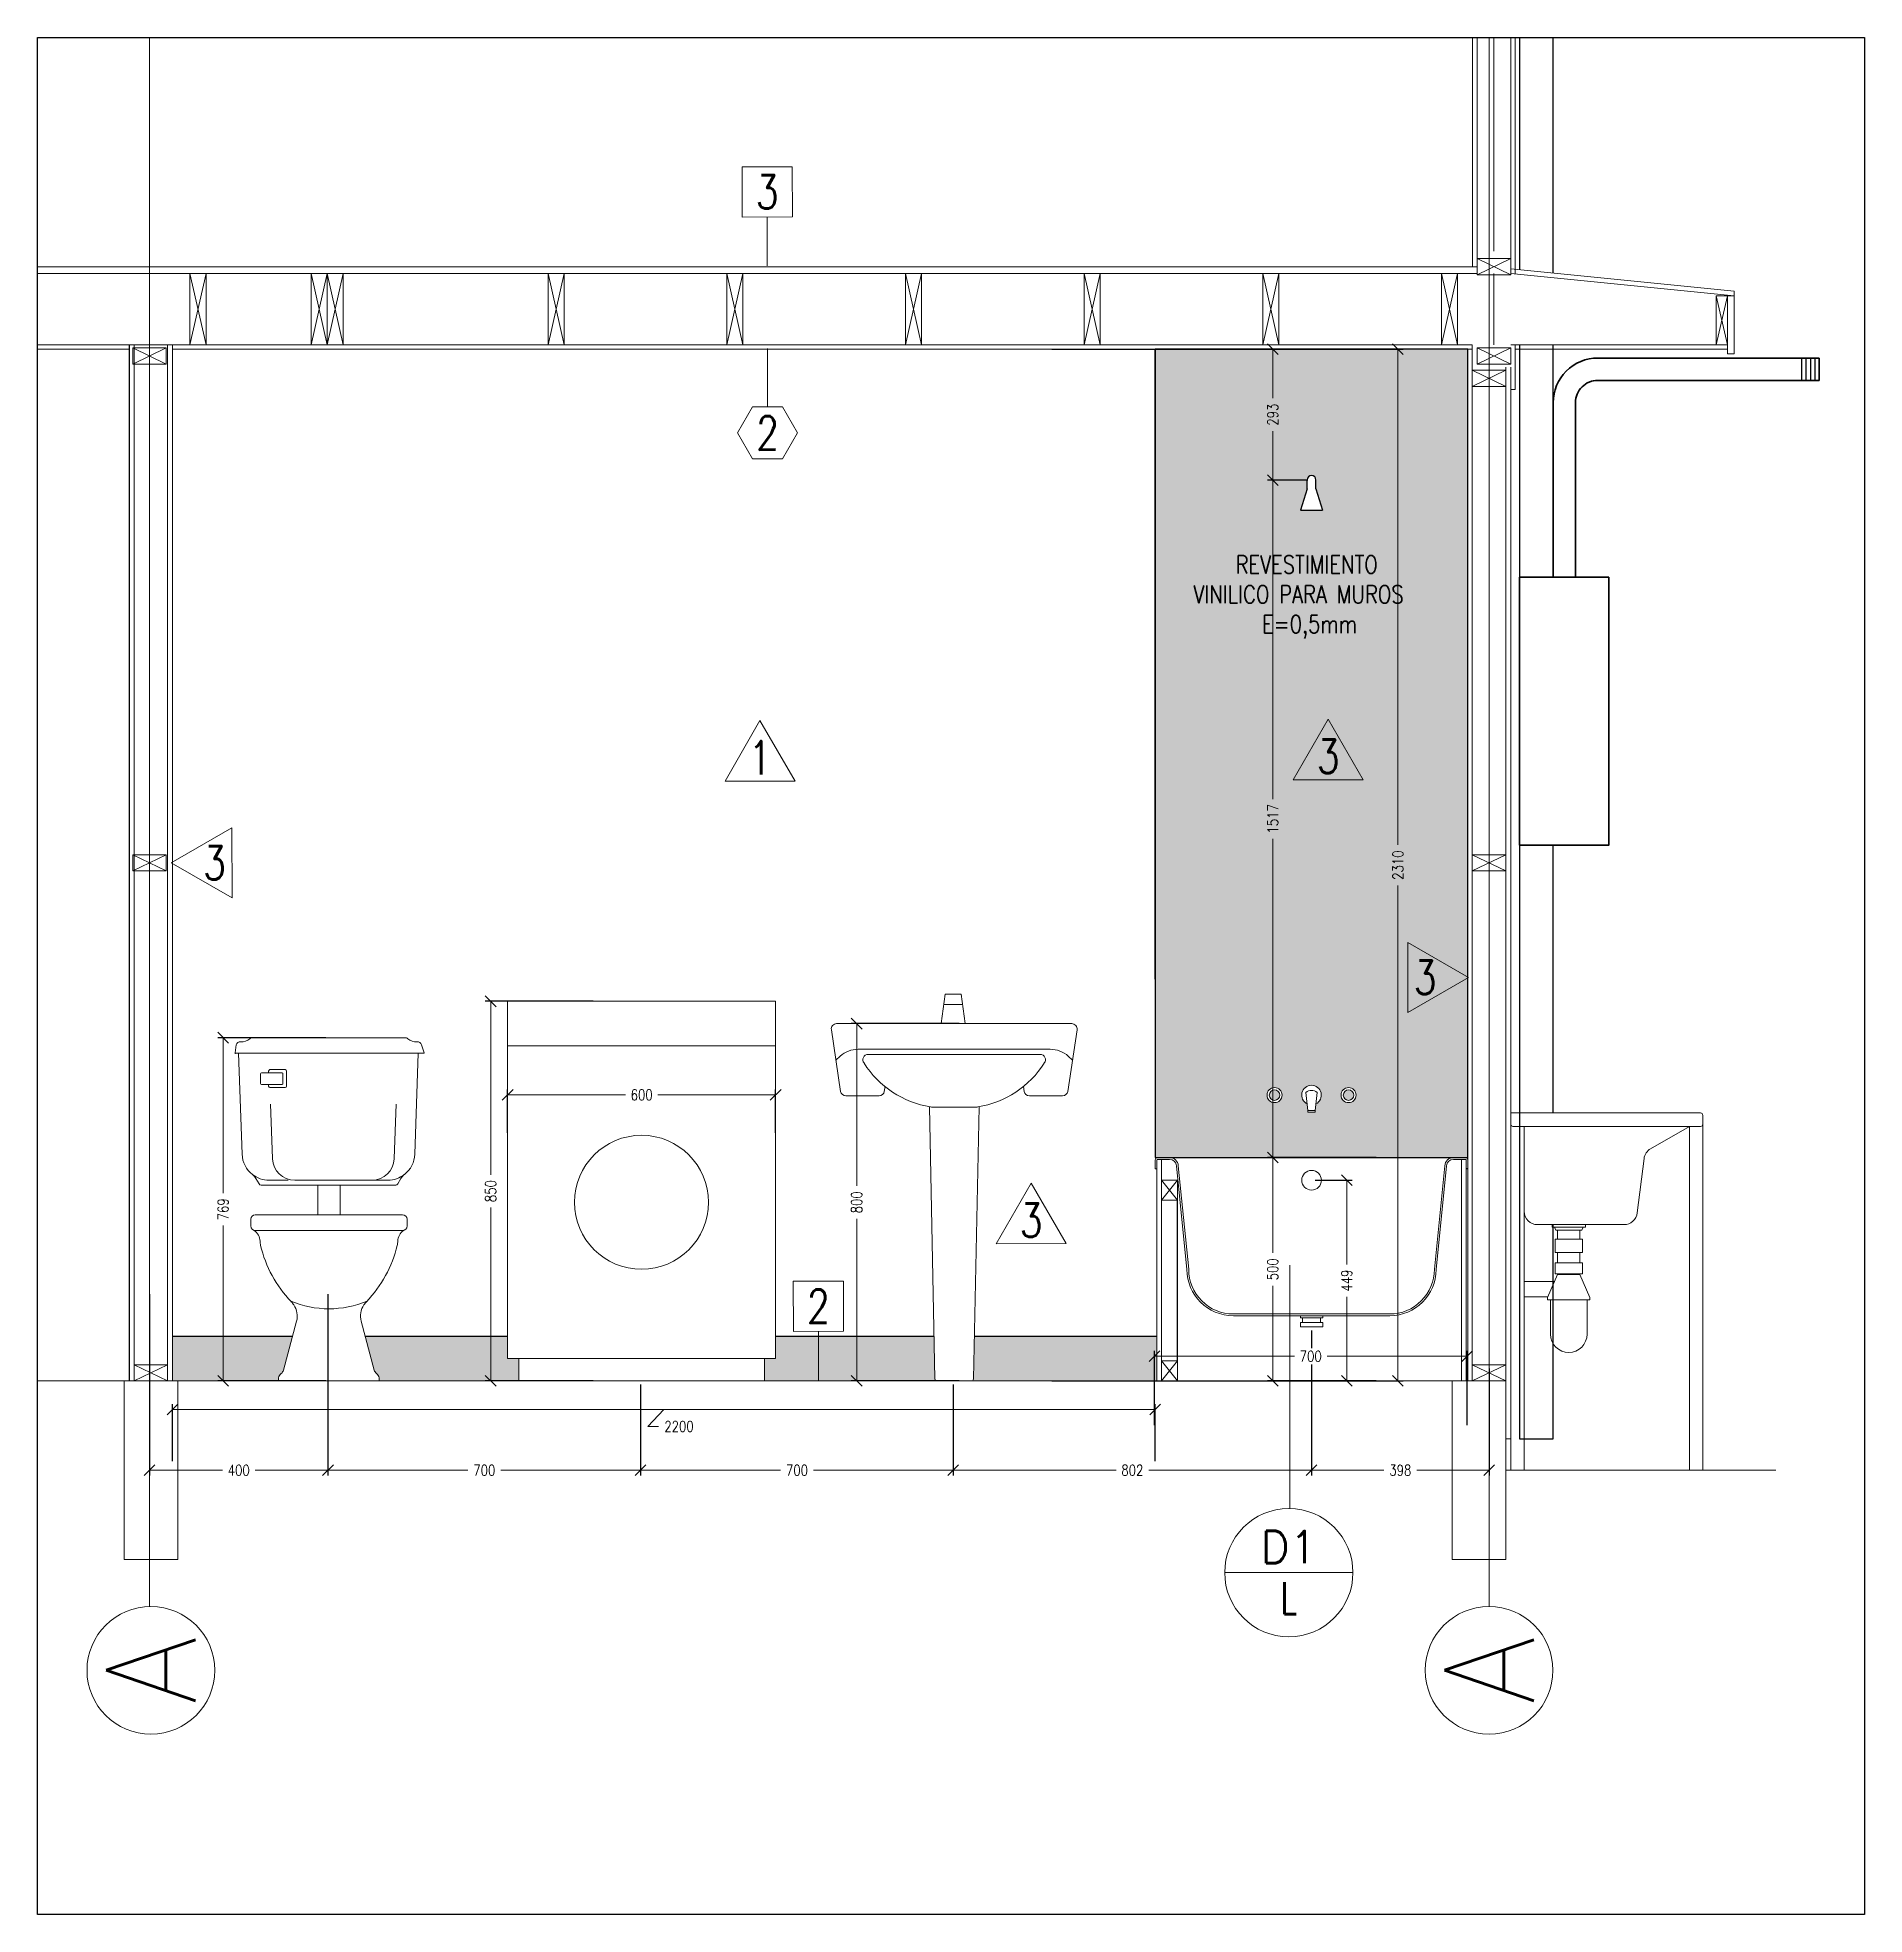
# Model space of a CAD drawing. Header units: metres. Extents: x -2 to 690, y -116 to 73.
# Drawn here: x 629.019 to 633.11, y 24.355 to 28.558 of the extents above; entities that cross this region are included whole.
import ezdxf
from ezdxf.enums import TextEntityAlignment as Align

# ---------------------------------------------------------------- set-up
doc = ezdxf.new("R2010")
doc.units = ezdxf.units.M
doc.header["$LTSCALE"] = 5
doc.header["$MEASUREMENT"] = 0
doc.layers.get('0').update_dxf_attribs({"color": 30})
doc.layers.get('DEFPOINTS').update_dxf_attribs({"color": 210})
for name, color, linetype, lineweight in [('A-ANNO-DIMS', 3, 'Continuous', 18), ('A-ANNO-SYMB', 3, 'Continuous', 18), ('A-ANNO-TEXT', 3, 'Continuous', 18), ('A-DETL-MBND', 3, 'Continuous', 18), ('A-ELEV-IDEN', 3, 'Continuous', 18), ('A-ELEV-MBE1', 7, 'Continuous', 35), ('A-ELEV-MBE2', 4, 'Continuous', 25), ('A-ELEV-PATT', 8, 'Continuous', 18), ('A-FURN', 8, 'Continuous', 18), ('A-WALL-PATT', 8, 'Continuous', 18), ('A-WALL-STUD', 3, 'Continuous', 18)]:
    doc.layers.add(name, color=color, linetype=linetype, lineweight=lineweight)
doc.styles.add('E-ROMANS', font='romans.shx', dxfattribs={"width": 0.8})
doc.dimstyles.new('E-0020_TICK_12', dxfattribs={"dimscale": 0.001, "dimtxt": 24, "dimasz": 24, "dimexe": 12, "dimexo": 8, "dimgap": 12, "dimtad": 0, "dimdec": 0, "dimlfac": 1000, "dimzin": 0, "dimdsep": 46, "dimtxsty": 'E-ROMANS', "dimblk": 'OBLIQUE', "dimcen": 12, "dimclrd": 256, "dimclre": 256, "dimclrt": 256, "dimadec": 0, "dimazin": 0, "dimtfac": 1, "dimtdec": 0, "dimtmove": 1, "dimatfit": 3, "dimldrblk": 'OPEN90', "dimfxl": 1, "dimtfill": 1, "dimtolj": 1, "dimtzin": 0, "dimlwd": -1, "dimarcsym": 0})

msp = doc.modelspace()

# ---------------------------------------------------------------- texts
at = {"layer": 'A-ANNO-SYMB', "style": 'E-ROMANS'}
msp.add_attdef('D1', text='0', height=0.0717, dxfattribs=at).set_placement((631.8208, 25.1204), align=Align.BOTTOM_CENTER)
at = {"layer": 'A-ANNO-SYMB', "style": 'E-ROMANS', "width": 0.7}
msp.add_attdef('L', text='AD', height=0.07174, dxfattribs=at).set_placement((631.8208, 25.0992), align=Align.TOP_CENTER)
at = {"layer": 'A-ANNO-TEXT', "char_height": 0.075, "attachment_point": 5, "style": 'E-ROMANS'}
for s, insert, rotation in [('\\pi-0.45,l0.45,t0.45;3', (630.6529, 28.2121), 0.0878), ('\\pi-0.45,l0.45,t0.45;2', (630.6538, 27.6724), 0.0878), ('\\pi-0.45,l0.45,t0.45;1', (630.6369, 26.9451), 0.0878), ('\\pi-0.45,l0.45,t0.45;3', (629.4157, 26.7097), 0.0887), ('\\pi-0.45,l0.45,t0.45;3', (632.1259, 26.4532), 0.0878), ('\\pi-0.45,l0.45,t0.45;2', (630.7676, 25.7169), 0.0878)]:
    msp.add_mtext(s, dxfattribs=dict(at, insert=insert, rotation=rotation))
at = {"layer": 'A-ANNO-TEXT', "style": 'E-ROMANS'}
for p in [(629.2731, 24.9016), (632.2691, 24.9016)]:
    msp.add_attdef('A', text='0.00', height=0.2, rotation=90, dxfattribs=at).set_placement(p, align=Align.MIDDLE_CENTER)

# ---------------------------------------------------------------- blocks, each defined once
blk = doc.blocks.new('_Oblique')
at = {"color": 0, "linetype": 'ByBlock', "lineweight": -2}
blk.add_line((-0.5, -0.5), (0.5, 0.5), dxfattribs=at)
blk = doc.blocks.new('*D133')
at = {"layer": 'A-ANNO-DIMS', "lineweight": -2, "transparency": 16777216}
for p, q in [((632.0161, 26.0496), (631.7727, 26.0496)), ((632.0161, 25.5496), (631.7727, 25.5496))]:
    blk.add_line(p, q, dxfattribs=at)
at = {"layer": 'A-ANNO-DIMS', "transparency": 16777216}
for p, q in [((631.7847, 26.0496), (631.7847, 25.8363)), ((631.7847, 25.5496), (631.7847, 25.7629))]:
    blk.add_line(p, q, dxfattribs=at)
at = {"layer": 'DEFPOINTS', "color": 0, "transparency": 16777216}
for p in [(632.0241, 26.0496), (631.7847, 25.5496), (632.0241, 25.5496)]:
    blk.add_point(p, dxfattribs=at)
at = {"layer": 'A-ANNO-DIMS', "transparency": 16777216, "xscale": 0.024, "yscale": 0.024, "zscale": 0.024}
for p, rotation in [((631.7847, 26.0496), 90), ((631.7847, 25.5496), 270)]:
    blk.add_blockref('_Oblique', p, dxfattribs=dict(at, rotation=rotation))
at = {"layer": 'A-ANNO-DIMS', "transparency": 16777216, "insert": (631.7847, 25.7996), "char_height": 0.024, "attachment_point": 5, "rotation": 90, "style": 'E-ROMANS', "bg_fill": 3, "box_fill_scale": 1.25, "bg_fill_color": 256, "bg_fill_true_color": 13158600, "bg_fill_transparency": 0}
blk.add_mtext('\\A1;500', dxfattribs=at)
blk = doc.blocks.new('_Open90')
at = {"color": 0, "linetype": 'ByBlock', "lineweight": -2}
for p, q in [((0, 0), (-1, 0)), ((-0.5, 0.5), (0, 0)), ((0, 0), (-0.5, -0.5))]:
    blk.add_line(p, q, dxfattribs=at)
blk = doc.blocks.new('*D134')
at = {"layer": 'A-ANNO-DIMS', "lineweight": -2, "transparency": 16777216}
for p, q in [((631.978, 27.8596), (631.7727, 27.8596)), ((631.8636, 27.5668), (631.7727, 27.5668))]:
    blk.add_line(p, q, dxfattribs=at)
at = {"layer": 'A-ANNO-DIMS', "transparency": 16777216}
for p, q in [((631.7847, 27.8596), (631.7847, 27.7499)), ((631.7847, 27.5668), (631.7847, 27.6765))]:
    blk.add_line(p, q, dxfattribs=at)
at = {"layer": 'DEFPOINTS', "color": 0, "transparency": 16777216}
for p in [(631.986, 27.8596), (631.7847, 27.5668), (631.8716, 27.5668)]:
    blk.add_point(p, dxfattribs=at)
at = {"layer": 'A-ANNO-DIMS', "transparency": 16777216, "xscale": 0.024, "yscale": 0.024, "zscale": 0.024}
for p, rotation in [((631.7847, 27.8596), 90), ((631.7847, 27.5668), 270)]:
    blk.add_blockref('_Oblique', p, dxfattribs=dict(at, rotation=rotation))
at = {"layer": 'A-ANNO-DIMS', "transparency": 16777216, "insert": (631.7847, 27.7132), "char_height": 0.024, "attachment_point": 5, "rotation": 90, "style": 'E-ROMANS', "bg_fill": 3, "box_fill_scale": 1.25, "bg_fill_color": 256, "bg_fill_true_color": 13158600, "bg_fill_transparency": 0}
blk.add_mtext('\\A1;293', dxfattribs=at)
blk = doc.blocks.new('*D135')
at = {"layer": 'A-ANNO-DIMS', "lineweight": -2, "transparency": 16777216}
for p, q in [((631.8636, 27.5668), (631.7727, 27.5668)), ((631.9736, 26.0496), (631.7727, 26.0496))]:
    blk.add_line(p, q, dxfattribs=at)
at = {"layer": 'A-ANNO-DIMS', "transparency": 16777216}
for p, q in [((631.7847, 27.5668), (631.7847, 26.8526)), ((631.7847, 26.0496), (631.7847, 26.7637))]:
    blk.add_line(p, q, dxfattribs=at)
at = {"layer": 'DEFPOINTS', "color": 0, "transparency": 16777216}
for p in [(631.8716, 27.5668), (631.7847, 26.0496), (631.9816, 26.0496)]:
    blk.add_point(p, dxfattribs=at)
at = {"layer": 'A-ANNO-DIMS', "transparency": 16777216, "xscale": 0.024, "yscale": 0.024, "zscale": 0.024}
for p, rotation in [((631.7847, 27.5668), 90), ((631.7847, 26.0496), 270)]:
    blk.add_blockref('_Oblique', p, dxfattribs=dict(at, rotation=rotation))
at = {"layer": 'A-ANNO-DIMS', "transparency": 16777216, "insert": (631.7847, 26.8082), "char_height": 0.024, "attachment_point": 5, "rotation": 90, "style": 'E-ROMANS', "bg_fill": 3, "box_fill_scale": 1.25, "bg_fill_color": 256, "bg_fill_true_color": 13158600, "bg_fill_transparency": 0}
blk.add_mtext('\\A1;1517', dxfattribs=at)
blk = doc.blocks.new('*D136')
at = {"layer": 'A-ANNO-DIMS', "lineweight": -2, "transparency": 16777216}
for p, q in [((631.8796, 25.999), (631.9625, 25.999)), ((631.883, 25.5496), (631.9625, 25.5496))]:
    blk.add_line(p, q, dxfattribs=at)
at = {"layer": 'A-ANNO-DIMS', "transparency": 16777216}
for p, q in [((631.9505, 25.999), (631.9505, 25.8105)), ((631.9505, 25.5496), (631.9505, 25.7381))]:
    blk.add_line(p, q, dxfattribs=at)
at = {"layer": 'DEFPOINTS', "color": 0, "transparency": 16777216}
for p in [(631.8716, 25.999), (631.875, 25.5496), (631.9505, 25.5496)]:
    blk.add_point(p, dxfattribs=at)
at = {"layer": 'A-ANNO-DIMS', "transparency": 16777216, "xscale": 0.024, "yscale": 0.024, "zscale": 0.024}
for p, rotation in [((631.9505, 25.999), 90), ((631.9505, 25.5496), 270)]:
    blk.add_blockref('_Oblique', p, dxfattribs=dict(at, rotation=rotation))
at = {"layer": 'A-ANNO-DIMS', "transparency": 16777216, "insert": (631.9505, 25.7743), "char_height": 0.024, "attachment_point": 5, "rotation": 90, "style": 'E-ROMANS', "bg_fill": 3, "box_fill_scale": 1.25, "bg_fill_color": 256, "bg_fill_true_color": 13158600, "bg_fill_transparency": 0}
blk.add_mtext('\\A1;449', dxfattribs=at)
blk = doc.blocks.new('*D137')
at = {"layer": 'A-ANNO-DIMS', "lineweight": -2, "transparency": 16777216}
for p, q in [((629.2701, 25.7439), (629.2701, 25.3376)), ((629.6696, 25.5416), (629.6696, 25.3376))]:
    blk.add_line(p, q, dxfattribs=at)
at = {"layer": 'A-ANNO-DIMS', "transparency": 16777216}
for p, q in [((629.2701, 25.3496), (629.4332, 25.3496)), ((629.6696, 25.3496), (629.5065, 25.3496))]:
    blk.add_line(p, q, dxfattribs=at)
at = {"layer": 'DEFPOINTS', "color": 0, "transparency": 16777216}
for p in [(629.2701, 25.7519), (629.6696, 25.5496), (629.2701, 25.3496)]:
    blk.add_point(p, dxfattribs=at)
at = {"layer": 'A-ANNO-DIMS', "transparency": 16777216, "xscale": 0.024, "yscale": 0.024, "zscale": 0.024, "rotation": 180}
blk.add_blockref('_Oblique', (629.2701, 25.3496), dxfattribs=at)
at = {"layer": 'A-ANNO-DIMS', "transparency": 16777216, "xscale": 0.024, "yscale": 0.024, "zscale": 0.024}
blk.add_blockref('_Oblique', (629.6696, 25.3496), dxfattribs=at)
at = {"layer": 'A-ANNO-DIMS', "transparency": 16777216, "insert": (629.4699, 25.3496), "char_height": 0.024, "attachment_point": 5, "style": 'E-ROMANS', "bg_fill": 3, "box_fill_scale": 1.25, "bg_fill_color": 256, "bg_fill_true_color": 13158600, "bg_fill_transparency": 0}
blk.add_mtext('\\A1;400', dxfattribs=at)
blk = doc.blocks.new('*D138')
at = {"layer": 'A-ANNO-DIMS', "lineweight": -2, "transparency": 16777216}
for p, q in [((629.6696, 25.7439), (629.6696, 25.3376)), ((630.3696, 25.5416), (630.3696, 25.3376))]:
    blk.add_line(p, q, dxfattribs=at)
at = {"layer": 'A-ANNO-DIMS', "transparency": 16777216}
for p, q in [((629.6696, 25.3496), (629.9829, 25.3496)), ((630.3696, 25.3496), (630.0563, 25.3496))]:
    blk.add_line(p, q, dxfattribs=at)
at = {"layer": 'DEFPOINTS', "color": 0, "transparency": 16777216}
for p in [(629.6696, 25.7519), (630.3696, 25.5496), (629.6696, 25.3496)]:
    blk.add_point(p, dxfattribs=at)
at = {"layer": 'A-ANNO-DIMS', "transparency": 16777216, "xscale": 0.024, "yscale": 0.024, "zscale": 0.024, "rotation": 180}
blk.add_blockref('_Oblique', (629.6696, 25.3496), dxfattribs=at)
at = {"layer": 'A-ANNO-DIMS', "transparency": 16777216, "xscale": 0.024, "yscale": 0.024, "zscale": 0.024}
blk.add_blockref('_Oblique', (630.3696, 25.3496), dxfattribs=at)
at = {"layer": 'A-ANNO-DIMS', "transparency": 16777216, "insert": (630.0196, 25.3496), "char_height": 0.024, "attachment_point": 5, "style": 'E-ROMANS', "bg_fill": 3, "box_fill_scale": 1.25, "bg_fill_color": 256, "bg_fill_true_color": 13158600, "bg_fill_transparency": 0}
blk.add_mtext('\\A1;700', dxfattribs=at)
blk = doc.blocks.new('*D139')
at = {"layer": 'A-ANNO-DIMS', "lineweight": -2, "transparency": 16777216}
for p, q in [((630.3696, 25.5416), (630.3696, 25.3376)), ((631.0696, 25.5416), (631.0696, 25.3376))]:
    blk.add_line(p, q, dxfattribs=at)
at = {"layer": 'A-ANNO-DIMS', "transparency": 16777216}
for p, q in [((630.3696, 25.3496), (630.6829, 25.3496)), ((631.0696, 25.3496), (630.7563, 25.3496))]:
    blk.add_line(p, q, dxfattribs=at)
at = {"layer": 'DEFPOINTS', "color": 0, "transparency": 16777216}
for p in [(630.3696, 25.5496), (631.0696, 25.5496), (630.3696, 25.3496)]:
    blk.add_point(p, dxfattribs=at)
at = {"layer": 'A-ANNO-DIMS', "transparency": 16777216, "xscale": 0.024, "yscale": 0.024, "zscale": 0.024, "rotation": 180}
blk.add_blockref('_Oblique', (630.3696, 25.3496), dxfattribs=at)
at = {"layer": 'A-ANNO-DIMS', "transparency": 16777216, "xscale": 0.024, "yscale": 0.024, "zscale": 0.024}
blk.add_blockref('_Oblique', (631.0696, 25.3496), dxfattribs=at)
at = {"layer": 'A-ANNO-DIMS', "transparency": 16777216, "insert": (630.7196, 25.3496), "char_height": 0.024, "attachment_point": 5, "style": 'E-ROMANS', "bg_fill": 3, "box_fill_scale": 1.25, "bg_fill_color": 256, "bg_fill_true_color": 13158600, "bg_fill_transparency": 0}
blk.add_mtext('\\A1;700', dxfattribs=at)
blk = doc.blocks.new('*D140')
at = {"layer": 'A-ANNO-DIMS', "lineweight": -2, "transparency": 16777216}
for p, q in [((631.8716, 25.6626), (631.8716, 25.3376)), ((631.0696, 25.5416), (631.0696, 25.3376))]:
    blk.add_line(p, q, dxfattribs=at)
at = {"layer": 'A-ANNO-DIMS', "transparency": 16777216}
for p, q in [((631.0696, 25.3496), (631.4339, 25.3496)), ((631.8716, 25.3496), (631.5073, 25.3496))]:
    blk.add_line(p, q, dxfattribs=at)
at = {"layer": 'DEFPOINTS', "color": 0, "transparency": 16777216}
for p in [(631.8716, 25.6706), (631.0696, 25.5496), (631.0696, 25.3496)]:
    blk.add_point(p, dxfattribs=at)
at = {"layer": 'A-ANNO-DIMS', "transparency": 16777216, "xscale": 0.024, "yscale": 0.024, "zscale": 0.024, "rotation": 180}
blk.add_blockref('_Oblique', (631.0696, 25.3496), dxfattribs=at)
at = {"layer": 'A-ANNO-DIMS', "transparency": 16777216, "xscale": 0.024, "yscale": 0.024, "zscale": 0.024}
blk.add_blockref('_Oblique', (631.8716, 25.3496), dxfattribs=at)
at = {"layer": 'A-ANNO-DIMS', "transparency": 16777216, "insert": (631.4706, 25.3496), "char_height": 0.024, "attachment_point": 5, "style": 'E-ROMANS', "bg_fill": 3, "box_fill_scale": 1.25, "bg_fill_color": 256, "bg_fill_true_color": 13158600, "bg_fill_transparency": 0}
blk.add_mtext('\\A1;802', dxfattribs=at)
blk = doc.blocks.new('*D141')
at = {"layer": 'A-ANNO-DIMS', "lineweight": -2, "transparency": 16777216}
for p, q in [((631.8716, 25.6626), (631.8716, 25.3376)), ((632.2691, 25.5776), (632.2691, 25.3376))]:
    blk.add_line(p, q, dxfattribs=at)
at = {"layer": 'A-ANNO-DIMS', "transparency": 16777216}
for p, q in [((631.8716, 25.3496), (632.0337, 25.3496)), ((632.2691, 25.3496), (632.1071, 25.3496))]:
    blk.add_line(p, q, dxfattribs=at)
at = {"layer": 'DEFPOINTS', "color": 0, "transparency": 16777216}
for p in [(631.8716, 25.6706), (632.2691, 25.5856), (631.8716, 25.3496)]:
    blk.add_point(p, dxfattribs=at)
at = {"layer": 'A-ANNO-DIMS', "transparency": 16777216, "xscale": 0.024, "yscale": 0.024, "zscale": 0.024, "rotation": 180}
blk.add_blockref('_Oblique', (631.8716, 25.3496), dxfattribs=at)
at = {"layer": 'A-ANNO-DIMS', "transparency": 16777216, "xscale": 0.024, "yscale": 0.024, "zscale": 0.024}
blk.add_blockref('_Oblique', (632.2691, 25.3496), dxfattribs=at)
at = {"layer": 'A-ANNO-DIMS', "transparency": 16777216, "insert": (632.0704, 25.3496), "char_height": 0.024, "attachment_point": 5, "style": 'E-ROMANS', "bg_fill": 3, "box_fill_scale": 1.25, "bg_fill_color": 256, "bg_fill_true_color": 13158600, "bg_fill_transparency": 0}
blk.add_mtext('\\A1;398', dxfattribs=at)
blk = doc.blocks.new('*D142')
at = {"layer": 'A-ANNO-DIMS', "lineweight": -2, "transparency": 16777216}
for p, q in [((629.6646, 26.3182), (629.4229, 26.3182)), ((629.6646, 25.5496), (629.4229, 25.5496))]:
    blk.add_line(p, q, dxfattribs=at)
at = {"layer": 'A-ANNO-DIMS', "transparency": 16777216}
for p, q in [((629.4349, 26.3182), (629.4349, 25.9701)), ((629.4349, 25.5496), (629.4349, 25.8977))]:
    blk.add_line(p, q, dxfattribs=at)
at = {"layer": 'DEFPOINTS', "color": 0, "transparency": 16777216}
for p in [(629.6726, 26.3182), (629.4349, 25.5496), (629.6726, 25.5496)]:
    blk.add_point(p, dxfattribs=at)
at = {"layer": 'A-ANNO-DIMS', "transparency": 16777216, "xscale": 0.024, "yscale": 0.024, "zscale": 0.024}
for p, rotation in [((629.4349, 26.3182), 90), ((629.4349, 25.5496), 270)]:
    blk.add_blockref('_Oblique', p, dxfattribs=dict(at, rotation=rotation))
at = {"layer": 'A-ANNO-DIMS', "transparency": 16777216, "insert": (629.4349, 25.9339), "char_height": 0.024, "attachment_point": 5, "rotation": 90, "style": 'E-ROMANS', "bg_fill": 3, "box_fill_scale": 1.25, "bg_fill_color": 256, "bg_fill_true_color": 13158600, "bg_fill_transparency": 0}
blk.add_mtext('\\A1;769', dxfattribs=at)
blk = doc.blocks.new('*D143')
at = {"layer": 'A-ANNO-DIMS', "lineweight": -2, "transparency": 16777216}
for p, q in [((630.2636, 26.3996), (630.0219, 26.3996)), ((630.2636, 25.5496), (630.0219, 25.5496))]:
    blk.add_line(p, q, dxfattribs=at)
at = {"layer": 'A-ANNO-DIMS', "transparency": 16777216}
for p, q in [((630.0339, 26.3996), (630.0339, 26.0113)), ((630.0339, 25.5496), (630.0339, 25.9379))]:
    blk.add_line(p, q, dxfattribs=at)
at = {"layer": 'DEFPOINTS', "color": 0, "transparency": 16777216}
for p in [(630.2716, 26.3996), (630.0339, 25.5496), (630.2716, 25.5496)]:
    blk.add_point(p, dxfattribs=at)
at = {"layer": 'A-ANNO-DIMS', "transparency": 16777216, "xscale": 0.024, "yscale": 0.024, "zscale": 0.024}
for p, rotation in [((630.0339, 26.3996), 90), ((630.0339, 25.5496), 270)]:
    blk.add_blockref('_Oblique', p, dxfattribs=dict(at, rotation=rotation))
at = {"layer": 'A-ANNO-DIMS', "transparency": 16777216, "insert": (630.0339, 25.9746), "char_height": 0.024, "attachment_point": 5, "rotation": 90, "style": 'E-ROMANS', "bg_fill": 3, "box_fill_scale": 1.25, "bg_fill_color": 256, "bg_fill_true_color": 13158600, "bg_fill_transparency": 0}
blk.add_mtext('\\A1;850', dxfattribs=at)
blk = doc.blocks.new('*D144')
at = {"layer": 'A-ANNO-DIMS', "lineweight": -2, "transparency": 16777216}
for p, q in [((631.0831, 26.3496), (630.8413, 26.3496)), ((631.0831, 25.5496), (630.8413, 25.5496))]:
    blk.add_line(p, q, dxfattribs=at)
at = {"layer": 'A-ANNO-DIMS', "transparency": 16777216}
for p, q in [((630.8533, 26.3496), (630.8533, 25.9863)), ((630.8533, 25.5496), (630.8533, 25.9129))]:
    blk.add_line(p, q, dxfattribs=at)
at = {"layer": 'DEFPOINTS', "color": 0, "transparency": 16777216}
for p in [(631.0911, 26.3496), (630.8533, 25.5496), (631.0911, 25.5496)]:
    blk.add_point(p, dxfattribs=at)
at = {"layer": 'A-ANNO-DIMS', "transparency": 16777216, "xscale": 0.024, "yscale": 0.024, "zscale": 0.024}
for p, rotation in [((630.8533, 26.3496), 90), ((630.8533, 25.5496), 270)]:
    blk.add_blockref('_Oblique', p, dxfattribs=dict(at, rotation=rotation))
at = {"layer": 'A-ANNO-DIMS', "transparency": 16777216, "insert": (630.8533, 25.9496), "char_height": 0.024, "attachment_point": 5, "rotation": 90, "style": 'E-ROMANS', "bg_fill": 3, "box_fill_scale": 1.25, "bg_fill_color": 256, "bg_fill_true_color": 13158600, "bg_fill_transparency": 0}
blk.add_mtext('\\A1;800', dxfattribs=at)
blk = doc.blocks.new('*D145')
at = {"layer": 'A-ANNO-DIMS', "lineweight": -2, "transparency": 16777216}
for p, q in [((631.5199, 25.4504), (631.5199, 25.6168)), ((632.2199, 25.4504), (632.2199, 25.6168))]:
    blk.add_line(p, q, dxfattribs=at)
at = {"layer": 'A-ANNO-DIMS', "transparency": 16777216}
for p, q in [((631.5199, 25.6048), (631.8333, 25.6048)), ((632.2199, 25.6048), (631.9066, 25.6048))]:
    blk.add_line(p, q, dxfattribs=at)
at = {"layer": 'DEFPOINTS', "color": 0, "transparency": 16777216}
for p in [(631.5199, 25.6048), (631.5199, 25.4424), (632.2199, 25.4424)]:
    blk.add_point(p, dxfattribs=at)
at = {"layer": 'A-ANNO-DIMS', "transparency": 16777216, "xscale": 0.024, "yscale": 0.024, "zscale": 0.024, "rotation": 180}
blk.add_blockref('_Oblique', (631.5199, 25.6048), dxfattribs=at)
at = {"layer": 'A-ANNO-DIMS', "transparency": 16777216, "xscale": 0.024, "yscale": 0.024, "zscale": 0.024}
blk.add_blockref('_Oblique', (632.2199, 25.6048), dxfattribs=at)
at = {"layer": 'A-ANNO-DIMS', "transparency": 16777216, "insert": (631.8699, 25.6048), "char_height": 0.024, "attachment_point": 5, "style": 'E-ROMANS', "bg_fill": 3, "box_fill_scale": 1.25, "bg_fill_color": 256, "bg_fill_true_color": 13158600, "bg_fill_transparency": 0}
blk.add_mtext('\\A1;700', dxfattribs=at)
blk = doc.blocks.new('*D146')
at = {"layer": 'A-ANNO-DIMS', "lineweight": -2, "transparency": 16777216}
for p, q in [((630.0719, 26.1048), (630.0719, 26.2022)), ((630.6719, 26.1048), (630.6719, 26.2022))]:
    blk.add_line(p, q, dxfattribs=at)
at = {"layer": 'A-ANNO-DIMS', "transparency": 16777216}
for p, q in [((630.0719, 26.1902), (630.3356, 26.1902)), ((630.6719, 26.1902), (630.4081, 26.1902))]:
    blk.add_line(p, q, dxfattribs=at)
at = {"layer": 'DEFPOINTS', "color": 0, "transparency": 16777216}
for p in [(630.6719, 26.1902), (630.0719, 26.0968), (630.6719, 26.0968)]:
    blk.add_point(p, dxfattribs=at)
at = {"layer": 'A-ANNO-DIMS', "transparency": 16777216, "xscale": 0.024, "yscale": 0.024, "zscale": 0.024, "rotation": 180}
blk.add_blockref('_Oblique', (630.0719, 26.1902), dxfattribs=at)
at = {"layer": 'A-ANNO-DIMS', "transparency": 16777216, "xscale": 0.024, "yscale": 0.024, "zscale": 0.024}
blk.add_blockref('_Oblique', (630.6719, 26.1902), dxfattribs=at)
at = {"layer": 'A-ANNO-DIMS', "transparency": 16777216, "insert": (630.3719, 26.1902), "char_height": 0.024, "attachment_point": 5, "style": 'E-ROMANS', "bg_fill": 3, "box_fill_scale": 1.25, "bg_fill_color": 256, "bg_fill_true_color": 13158600, "bg_fill_transparency": 0}
blk.add_mtext('\\A1;600', dxfattribs=at)
blk = doc.blocks.new('*D147')
at = {"layer": 'A-ANNO-DIMS', "lineweight": -2, "transparency": 16777216}
for p, q in [((629.3216, 25.3701), (629.3216, 25.4977)), ((631.5216, 25.3701), (631.5216, 25.4977))]:
    blk.add_line(p, q, dxfattribs=at)
at = {"layer": 'A-ANNO-DIMS', "transparency": 16777216}
for p, q in [((629.3216, 25.4857), (631.5216, 25.4857)), ((630.4216, 25.4857), (630.3856, 25.4478)), ((630.3856, 25.4478), (630.4096, 25.4478))]:
    blk.add_line(p, q, dxfattribs=at)
at = {"layer": 'DEFPOINTS', "color": 0, "transparency": 16777216}
for p in [(631.5216, 25.4857), (629.3216, 25.3621), (631.5216, 25.3621)]:
    blk.add_point(p, dxfattribs=at)
at = {"layer": 'A-ANNO-DIMS', "transparency": 16777216, "xscale": 0.024, "yscale": 0.024, "zscale": 0.024, "rotation": 180}
blk.add_blockref('_Oblique', (629.3216, 25.4857), dxfattribs=at)
at = {"layer": 'A-ANNO-DIMS', "transparency": 16777216, "xscale": 0.024, "yscale": 0.024, "zscale": 0.024}
blk.add_blockref('_Oblique', (631.5216, 25.4857), dxfattribs=at)
at = {"layer": 'A-ANNO-DIMS', "transparency": 16777216, "insert": (630.4554, 25.4478), "char_height": 0.024, "attachment_point": 5, "style": 'E-ROMANS', "bg_fill": 3, "box_fill_scale": 1.25, "bg_fill_color": 256, "bg_fill_true_color": 13158600, "bg_fill_transparency": 0}
blk.add_mtext('\\A1;2200', dxfattribs=at)
blk = doc.blocks.new('*D148')
at = {"layer": 'A-ANNO-DIMS', "lineweight": -2, "transparency": 16777216}
for p, q in [((631.29, 27.8596), (632.0769, 27.8596)), ((631.29, 25.5496), (632.0769, 25.5496))]:
    blk.add_line(p, q, dxfattribs=at)
at = {"layer": 'A-ANNO-DIMS', "transparency": 16777216}
for p, q in [((632.0649, 27.8596), (632.0649, 26.7504)), ((632.0649, 25.5496), (632.0649, 26.6587))]:
    blk.add_line(p, q, dxfattribs=at)
at = {"layer": 'DEFPOINTS', "color": 0, "transparency": 16777216}
for p in [(631.282, 27.8596), (631.282, 25.5496), (632.0649, 25.5496)]:
    blk.add_point(p, dxfattribs=at)
at = {"layer": 'A-ANNO-DIMS', "transparency": 16777216, "xscale": 0.024, "yscale": 0.024, "zscale": 0.024}
for p, rotation in [((632.0649, 27.8596), 90), ((632.0649, 25.5496), 270)]:
    blk.add_blockref('_Oblique', p, dxfattribs=dict(at, rotation=rotation))
at = {"layer": 'A-ANNO-DIMS', "transparency": 16777216, "insert": (632.0649, 26.7046), "char_height": 0.024, "attachment_point": 5, "rotation": 90, "style": 'E-ROMANS', "bg_fill": 3, "box_fill_scale": 1.25, "bg_fill_color": 256, "bg_fill_true_color": 13158600, "bg_fill_transparency": 0}
blk.add_mtext('\\A1;2310', dxfattribs=at)

# ---------------------------------------------------------------- linework, layer by layer
msp.add_lwpolyline([(629.0194, 24.3549), (629.0194, 28.5577), (633.1095, 28.5577), (633.1095, 24.3549)], close=True)
msp.add_lwpolyline([(632.2216, 26.0246), (632.2176, 26.0246)])
at = {"layer": 'A-ANNO-SYMB'}
msp.add_line((632.2691, 25.0446), (632.2691, 28.5577), dxfattribs=at)
for points in [[(631.0875, 26.4158), (631.0517, 26.4158)], [(631.0907, 26.3925), (631.0486, 26.3925)], [(629.0194, 25.5496), (632.3066, 25.5496), (632.3066, 25.5496), (632.3066, 25.3496), (632.9112, 25.3496)]]:
    msp.add_lwpolyline(points, dxfattribs=at)
at = {"layer": 'A-ANNO-SYMB', "linetype": 'Continuous'}
msp.add_lwpolyline([(631.6772, 25.1204), (631.9644, 25.1204)], dxfattribs=at)
msp.add_circle((631.8208, 25.1204), 0.1436, dxfattribs=at)
at = {"layer": 'A-ANNO-SYMB'}
for centre in [(629.2731, 24.9016), (632.2691, 24.9016)]:
    msp.add_circle(centre, 0.143, dxfattribs=at)
at = {"layer": 'A-ANNO-TEXT'}
for p, q in [((630.653, 28.1558), (630.6532, 28.0466)), ((630.6537, 27.7307), (630.6535, 27.8616))]:
    msp.add_line(p, q, dxfattribs=at)
for points in [[(630.7091, 28.2684), (630.5966, 28.2682), (630.5968, 28.1557), (630.7093, 28.1559)], [(630.6202, 27.6141), (630.5865, 27.6723), (630.62, 27.7307), (630.6874, 27.7308), (630.7211, 27.6725), (630.6875, 27.6142)], [(630.6367, 27.0284), (630.7154, 26.8926), (630.5585, 26.8924)], [(629.3188, 26.7096), (629.4548, 26.6313), (629.4546, 26.7882)]]:
    msp.add_lwpolyline(points, close=True, dxfattribs=at)
at = {"layer": 'A-DETL-MBND'}
for p, q in [((632.2317, 28.0446), (632.2319, 28.5577)), ((632.2426, 28.0446), (632.2426, 28.5577)), ((632.3276, 28.0286), (632.3276, 28.5577)), ((632.8176, 27.9896), (632.3176, 28.0396)), ((632.8176, 27.9796), (632.3176, 28.0296)), ((632.8176, 27.9796), (632.8176, 27.9896)), ((629.2256, 27.8696), (629.2356, 27.8696)), ((629.3106, 25.5856), (629.3106, 27.8696)), ((632.2316, 27.8596), (632.2316, 27.8696)), ((632.3176, 27.8696), (632.7776, 27.8696)), ((632.3276, 27.7696), (632.3276, 27.8696)), ((632.2216, 27.8596), (632.2316, 27.8596)), ((632.3276, 27.8596), (632.8026, 27.8596)), ((632.3066, 25.5856), (632.3066, 27.8196)), ((632.3176, 27.7696), (632.3276, 27.7696))]:
    msp.add_line(p, q, dxfattribs=at)
for points in [[(632.3176, 28.0296), (632.3176, 28.5577)], [(629.0194, 28.0446), (632.2426, 28.0446)], [(629.0194, 28.0296), (632.2426, 28.0296)], [(629.0194, 27.8696), (632.2316, 27.8696)], [(629.2256, 27.8696), (629.2256, 25.5496)], [(629.2356, 25.5496), (629.2356, 27.8696)], [(629.3106, 25.5496), (629.3216, 25.5496), (629.3216, 27.8696)], [(629.0194, 27.8596), (629.2256, 27.8596)], [(629.3216, 27.8596), (632.2316, 27.8596)], [(632.2216, 27.8596), (632.2216, 25.5496)], [(632.2316, 25.5496), (632.2316, 27.8596)], [(632.3066, 25.4196), (632.3176, 25.4196), (632.3176, 27.8196)]]:
    msp.add_lwpolyline(points, dxfattribs=at)
at = {"layer": 'A-ELEV-IDEN'}
msp.add_lwpolyline([(629.2131, 25.5496), (629.3331, 25.5496), (629.3331, 25.1496), (629.2131, 25.1496)], close=True, dxfattribs=at)
msp.add_lwpolyline([(632.3066, 25.3496), (632.3066, 25.1496), (632.1866, 25.1496), (632.1866, 25.5496)], dxfattribs=at)
at = {"layer": 'A-ELEV-MBE1'}
msp.add_line((633.0085, 27.8401), (633.0085, 27.7901), dxfattribs=at)
for points in [[(632.4126, 27.3496), (632.4126, 27.7401, -0.414214), (632.5126, 27.8401), (633.0085, 27.8401)], [(632.4626, 27.3496), (632.4626, 27.7401, -0.414214), (632.5126, 27.7901), (633.0085, 27.7901)]]:
    msp.add_lwpolyline(points, format="xyb", dxfattribs=at)
msp.add_lwpolyline([(632.5376, 27.3496), (632.3376, 27.3496), (632.3376, 26.7496), (632.5376, 26.7496), (632.5376, 27.3496)], dxfattribs=at)
at = {"layer": 'A-ELEV-MBE2'}
for p, q in [((629.2256, 25.5496), (629.2256, 27.8696)), ((631.5216, 26.4496), (631.5216, 27.8596)), ((632.9685, 27.8401), (632.9685, 27.7901)), ((632.9785, 27.8401), (632.9785, 27.7901)), ((632.9885, 27.8401), (632.9885, 27.7901)), ((632.9985, 27.8401), (632.9985, 27.7901))]:
    msp.add_line(p, q, dxfattribs=at)
for points in [[(632.3376, 28.5577), (632.3376, 28.0376)], [(632.4126, 28.0301), (632.4126, 28.5577)], [(632.3376, 27.8696), (632.3376, 25.4196), (632.4126, 25.4196), (632.4126, 25.8996)], [(632.4126, 27.3496), (632.4126, 27.8696)], [(631.5216, 27.8596), (631.5216, 26.0496), (632.2216, 26.0496), (632.2216, 27.8596), (631.5216, 27.8596)], [(632.4126, 26.1496), (632.4126, 26.7496)], [(629.3216, 25.6496), (629.5902, 25.6496)], [(629.753, 25.6496), (630.0716, 25.6496)], [(630.6716, 25.6496), (631.0262, 25.6496)], [(631.117, 25.6496), (631.5256, 25.6496)]]:
    msp.add_lwpolyline(points, dxfattribs=at)
at = {"layer": 'A-FURN'}
for p, q in [((629.8716, 26.2832), (629.864, 26.0572)), ((629.8848, 26.2846), (629.8791, 26.3023)), ((629.8226, 26.1692), (629.8179, 26.0473)), ((632.3176, 26.1496), (632.7426, 26.1496)), ((632.3176, 26.1246), (632.3176, 26.1496)), ((632.7476, 26.1446), (632.7476, 26.1246)), ((632.3176, 26.1246), (632.3176, 25.3496)), ((632.7426, 26.1196), (632.3226, 26.1196)), ((632.3476, 26.1196), (632.3476, 25.9296)), ((632.3476, 25.3496), (632.3476, 26.1196)), ((632.6308, 26.0696), (632.7176, 26.1196)), ((632.7176, 26.1196), (632.7176, 25.3496)), ((632.7476, 25.3496), (632.7476, 26.1246)), ((632.6009, 25.9259), (632.616, 26.0473)), ((629.6966, 25.9882), (629.6966, 25.9216)), ((629.8216, 25.9882), (629.7345, 25.9882)), ((629.806, 25.9992), (629.7626, 25.9992)), ((629.8259, 25.9907), (629.8328, 26.0028)), ((629.8466, 25.9116), (629.8466, 25.8966)), ((632.3776, 25.8996), (632.5711, 25.8996)), ((632.4226, 25.8673), (632.4226, 25.887)), ((632.4726, 25.8673), (632.4726, 25.887)), ((632.4226, 25.8138), (632.4226, 25.8369)), ((632.4726, 25.8138), (632.4726, 25.8369)), ((632.416, 25.7725), (632.3476, 25.7725)), ((632.4226, 25.7877), (632.4226, 25.7896)), ((632.4726, 25.7877), (632.4226, 25.7877)), ((632.4726, 25.7877), (632.4726, 25.7896)), ((632.4009, 25.7377), (632.3476, 25.7377)), ((632.4067, 25.7315), (632.4067, 25.6543)), ((632.4886, 25.7315), (632.4886, 25.6543)), ((632.3176, 25.3496), (632.3476, 25.3496)), ((632.7176, 25.3496), (632.7476, 25.3496))]:
    msp.add_line(p, q, dxfattribs=at)
for points in [[(632.485, 25.8996), (632.4102, 25.8996), (632.4102, 25.8939), (632.485, 25.8939)], [(632.4782, 25.8673), (632.4171, 25.8673), (632.4171, 25.8369), (632.4782, 25.8369)], [(632.4782, 25.8138), (632.4171, 25.8138), (632.4171, 25.7896), (632.4782, 25.7896)]]:
    msp.add_lwpolyline(points, close=True, dxfattribs=at)
for points in [[(632.4156, 25.8939), (632.4186, 25.887), (632.4476, 25.887)], [(632.4796, 25.8939), (632.4767, 25.887), (632.4476, 25.887)], [(632.4226, 25.7877), (632.4002, 25.7362), (632.4002, 25.7315), (632.4002, 25.7315)], [(632.4726, 25.7877), (632.495, 25.7362), (632.495, 25.7315), (632.495, 25.7315)], [(632.4002, 25.7315), (632.495, 25.7315)]]:
    msp.add_lwpolyline(points, dxfattribs=at)
for centre, radius, start, end in [((629.8418, 26.3082), 0.01, 50.2377, 90), ((629.8674, 26.339), 0.03, 230.2377, 273.1482), ((629.8696, 26.299), 0.01, 18.9246, 93.1482), ((629.8838, 26.2842), 0.001, 270, 18.9246), ((631.1165, 26.2221), 0.0596, 270, 277.946), ((632.7426, 26.1446), 0.005, 0, 90), ((632.3226, 26.1246), 0.005, 180, 270), ((632.7426, 26.1246), 0.005, 270, 0), ((629.804, 26.0592), 0.06, 307.5465, 358.0585), ((632.6458, 26.0436), 0.03, 119.9588, 172.8877), ((629.768, 26.0492), 0.05, 270, 357.7974), ((629.804, 26.0592), 0.06, 270, 307.5465), ((629.8216, 25.9932), 0.005, 270, 330.2094), ((629.8588, 25.9879), 0.03, 127.5465, 150.2094), ((629.8366, 25.9116), 0.01, 0, 90), ((629.8366, 25.8966), 0.01, 270, 0), ((632.3776, 25.9296), 0.03, 180, 270), ((632.5711, 25.9296), 0.03, 270, 352.8877), ((629.7759, 25.8646), 0.05, 346.8178, 357.4566), ((629.8576, 25.861), 0.0318, 126.4626, 177.4566), ((632.4476, 25.6543), 0.0409, 180, 360)]:
    msp.add_arc(centre, radius, start, end, dxfattribs=at)
at = {"layer": 'A-WALL-PATT', "ltscale": 0.1}
for p, q in [((632.2801, 28.0796), (632.2801, 28.5577)), ((632.2801, 27.8696), (632.2801, 28.0296)), ((632.2691, 26.7346), (632.2691, 27.7696)), ((632.2691, 25.5996), (632.2691, 26.6846))]:
    msp.add_line(p, q, dxfattribs=at)
at = {"layer": 'A-WALL-STUD'}
for p, q in [((632.3176, 28.0266), (632.2426, 28.0626)), ((632.2426, 28.0266), (632.3176, 28.0626)), ((632.8026, 27.9796), (632.7776, 27.8696)), ((632.7776, 27.9796), (632.8026, 27.8696)), ((629.3076, 27.8266), (629.2326, 27.8626)), ((629.2326, 27.8266), (629.3076, 27.8626)), ((632.3176, 27.8266), (632.2426, 27.8626)), ((632.2426, 27.8266), (632.3176, 27.8626)), ((632.3066, 27.7766), (632.2316, 27.8126)), ((632.2316, 27.7766), (632.3066, 27.8126)), ((629.3076, 26.6916), (629.2326, 26.7276)), ((629.2326, 26.6916), (629.3076, 26.7276)), ((632.3066, 26.6916), (632.2316, 26.7276)), ((632.2316, 26.6916), (632.3066, 26.7276))]:
    msp.add_line(p, q, dxfattribs=at)
for points in [[(632.3176, 28.0266), (632.2426, 28.0266), (632.2426, 28.0626), (632.3176, 28.0626)], [(632.8026, 27.9796), (632.8026, 27.8696), (632.7776, 27.8696), (632.7776, 27.9796)], [(632.8026, 27.9796), (632.8026, 27.8696), (632.8026, 27.8496), (632.8176, 27.8496), (632.8176, 27.9796)], [(629.3076, 27.8266), (629.2326, 27.8266), (629.2326, 27.8626), (629.3076, 27.8626)], [(632.3176, 27.8266), (632.2426, 27.8266), (632.2426, 27.8626), (632.3176, 27.8626)], [(632.3066, 27.7766), (632.2316, 27.7766), (632.2316, 27.8126), (632.3066, 27.8126)], [(629.3076, 26.6916), (629.2326, 26.6916), (629.2326, 26.7276), (629.3076, 26.7276)], [(632.3066, 26.6916), (632.2316, 26.6916), (632.2316, 26.7276), (632.3066, 26.7276)]]:
    msp.add_lwpolyline(points, close=True, dxfattribs=at)
for points in [[(629.3606, 28.0296), (629.3606, 27.8696), (629.3966, 27.8696), (629.3966, 28.0296), (629.3606, 28.0296)], [(629.3966, 28.0296), (629.3606, 27.8696)], [(629.3606, 28.0296), (629.3966, 27.8696)], [(629.6316, 28.0296), (629.6316, 27.8696), (629.6676, 27.8696), (629.6676, 28.0296), (629.6316, 28.0296)], [(629.6676, 28.0296), (629.6316, 27.8696)], [(629.6316, 28.0296), (629.6676, 27.8696)], [(629.6676, 28.0296), (629.6676, 27.8696), (629.7036, 27.8696), (629.7036, 28.0296), (629.6676, 28.0296)], [(629.7036, 28.0296), (629.6676, 27.8696)], [(629.6676, 28.0296), (629.7036, 27.8696)], [(630.1626, 28.0296), (630.1626, 27.8696), (630.1986, 27.8696), (630.1986, 28.0296), (630.1626, 28.0296)], [(630.1986, 28.0296), (630.1626, 27.8696)], [(630.1626, 28.0296), (630.1986, 27.8696)], [(630.5626, 28.0296), (630.5626, 27.8696), (630.5986, 27.8696), (630.5986, 28.0296), (630.5626, 28.0296)], [(630.5986, 28.0296), (630.5626, 27.8696)], [(630.5626, 28.0296), (630.5986, 27.8696)], [(630.9626, 28.0296), (630.9626, 27.8696), (630.9986, 27.8696), (630.9986, 28.0296), (630.9626, 28.0296)], [(630.9986, 28.0296), (630.9626, 27.8696)], [(630.9626, 28.0296), (630.9986, 27.8696)], [(632.1626, 28.0296), (632.1626, 27.8696), (632.1986, 27.8696), (632.1986, 28.0296), (632.1626, 28.0296)], [(632.1986, 28.0296), (632.1626, 27.8696)], [(632.1626, 28.0296), (632.1986, 27.8696)]]:
    msp.add_lwpolyline(points, dxfattribs=at)

msp.set_redraw_order([(e.dxf.handle, doc.entitydb.next_handle()) for e in msp.query("TEXT MTEXT ATTDEF DIMENSION ARC_DIMENSION")])  # texts and dimensions are drawn at this point

# ---------------------------------------------------------------- next in the draw order: dimensions: what is measured, and where the dimension line sits
at = {"layer": 'A-ANNO-DIMS'}
for base, p1, p2, picture, middle in [((631.7847, 27.5668), (631.986, 27.8596), (631.8716, 27.5668), '*D134', (631.7847, 27.7132)), ((631.7847, 25.5496), (632.0241, 26.0496), (632.0241, 25.5496), '*D133', (631.7847, 25.7996))]:
    dim = msp.add_linear_dim(base=base, p1=p1, p2=p2, angle=270, dimstyle='E-0020_TICK_12', dxfattribs=at)
    dim.commit()
    dim.dimension.update_dxf_attribs({"geometry": picture, "text_midpoint": middle})
dim = msp.add_linear_dim(base=(629.27009, 25.34957), p1=(629.66962, 25.54957), p2=(629.27009, 25.75192), dimstyle='E-0020_TICK_12', dxfattribs=at)
dim.commit()
dim.dimension.update_dxf_attribs({"geometry": '*D137', "text_midpoint": (629.46985, 25.34957)})

# ---------------------------------------------------------------- next in the draw order: linework, layer by layer
at = {"layer": 'A-ANNO-SYMB'}
msp.add_line((629.2701, 25.0446), (629.2701, 28.5577), dxfattribs=at)
at = {"layer": 'A-WALL-STUD'}
for p, q in [((629.3106, 25.5496), (629.2356, 25.5856)), ((629.2356, 25.5496), (629.3106, 25.5856))]:
    msp.add_line(p, q, dxfattribs=at)
msp.add_lwpolyline([(629.3106, 25.5496), (629.2356, 25.5496), (629.2356, 25.5856), (629.3106, 25.5856)], close=True, dxfattribs=at)

# ---------------------------------------------------------------- next in the draw order: dimensions: what is measured, and where the dimension line sits
at = {"layer": 'A-ANNO-DIMS'}
for base, p1, p2, picture, middle in [((631.7847, 26.0496), (631.8716, 27.5668), (631.9816, 26.0496), '*D135', (631.7847, 26.8082)), ((631.9505, 25.5496), (631.8716, 25.999), (631.875, 25.5496), '*D136', (631.9505, 25.7743))]:
    dim = msp.add_linear_dim(base=base, p1=p1, p2=p2, angle=270, dimstyle='E-0020_TICK_12', dxfattribs=at)
    dim.commit()
    dim.dimension.update_dxf_attribs({"geometry": picture, "text_midpoint": middle})
dim = msp.add_linear_dim(base=(629.6696, 25.3496), p1=(630.3696, 25.5496), p2=(629.6696, 25.7519), dimstyle='E-0020_TICK_12', dxfattribs=at)
dim.commit()
dim.dimension.update_dxf_attribs({"geometry": '*D138', "text_midpoint": (630.0196, 25.3496)})

# ---------------------------------------------------------------- next in the draw order: linework, layer by layer
at = {"layer": 'A-FURN'}
for p, q in [((629.744, 25.6834), (629.7732, 25.574)), ((629.7841, 25.5565), (629.7841, 25.5496))]:
    msp.add_line(p, q, dxfattribs=at)
for centre, radius, start, end in [((629.5616, 25.9148), 0.2701, 315.9488, 346.8178), ((629.7916, 25.6923), 0.05, 135.9488, 146.3711), ((629.7875, 25.695), 0.045, 146.3711, 194.9477), ((629.7877, 25.5779), 0.015, 194.9477, 231.605), ((629.7685, 25.5537), 0.0158, 9.9657, 51.605)]:
    msp.add_arc(centre, radius, start, end, dxfattribs=at)

# ---------------------------------------------------------------- next in the draw order: dimensions: what is measured, and where the dimension line sits
at = {"layer": 'A-ANNO-DIMS'}
for base, p1, p2, picture, middle in [((630.0339, 25.5496), (630.2716, 26.3996), (630.2716, 25.5496), '*D143', (630.0339, 25.9746)), ((629.4349, 25.5496), (629.6726, 26.3182), (629.6726, 25.5496), '*D142', (629.4349, 25.9339))]:
    dim = msp.add_linear_dim(base=base, p1=p1, p2=p2, angle=270, dimstyle='E-0020_TICK_12', dxfattribs=at)
    dim.commit()
    dim.dimension.update_dxf_attribs({"geometry": picture, "text_midpoint": middle})
dim = msp.add_linear_dim(base=(630.3696, 25.3496), p1=(631.0696, 25.5496), p2=(630.3696, 25.5496), dimstyle='E-0020_TICK_12', dxfattribs=at)
dim.commit()
dim.dimension.update_dxf_attribs({"geometry": '*D139', "text_midpoint": (630.7196, 25.3496)})

# ---------------------------------------------------------------- next in the draw order: linework, layer by layer
msp.add_arc((629.4624, 26.2842), 0.001, 161.0754, 270)
at = {"layer": 'A-ANNO-TEXT'}
msp.add_line((630.7677, 25.6606), (630.7679, 25.5514), dxfattribs=at)
at = {"layer": 'A-FURN'}
for p, q in [((630.0716, 26.3996), (630.6716, 26.3996)), ((629.6716, 26.3182), (629.5014, 26.3182)), ((629.6716, 26.3182), (629.8418, 26.3182)), ((629.4615, 26.2846), (629.4641, 26.3023)), ((629.4624, 26.2832), (629.8838, 26.2832)), ((629.4696, 26.2832), (629.8766, 26.2832)), ((629.4696, 26.2832), (629.4773, 26.0572)), ((630.0716, 26.2996), (630.6716, 26.2996)), ((629.5188, 26.2376), (629.5188, 26.2156)), ((629.5668, 26.2396), (629.5208, 26.2396)), ((629.5368, 26.2436), (629.5368, 26.2396)), ((629.5738, 26.2466), (629.5398, 26.2466)), ((629.5688, 26.2376), (629.5688, 26.2156)), ((629.5768, 26.2436), (629.5768, 26.2096)), ((629.5668, 26.2136), (629.5208, 26.2136)), ((629.5368, 26.2136), (629.5368, 26.2096)), ((629.5738, 26.2066), (629.5398, 26.2066)), ((629.5406, 26.1692), (629.5453, 26.0473)), ((629.5153, 25.9907), (629.5084, 26.0028)), ((629.5197, 25.9882), (629.6067, 25.9882)), ((629.5373, 25.9992), (629.5806, 25.9992)), ((629.6706, 25.9992), (629.5953, 25.9992)), ((629.6067, 25.9882), (629.7893, 25.9882)), ((629.6466, 25.9882), (629.6466, 25.9216)), ((629.6706, 25.9992), (629.768, 25.9992)), ((629.4966, 25.9116), (629.4966, 25.8966)), ((629.6716, 25.9216), (629.5066, 25.9216)), ((629.6716, 25.9216), (629.8366, 25.9216)), ((629.6716, 25.8866), (629.5066, 25.8866)), ((629.6716, 25.8866), (629.8366, 25.8866)), ((629.5993, 25.6834), (629.5701, 25.574)), ((630.6716, 25.5996), (630.0716, 25.5996)), ((630.0966, 25.5496), (630.0966, 25.5996)), ((630.6466, 25.5496), (630.6466, 25.5996)), ((629.5591, 25.5565), (629.5591, 25.5496)), ((629.7841, 25.5496), (629.5591, 25.5496)), ((630.6466, 25.5496), (630.0966, 25.5496))]:
    msp.add_line(p, q, dxfattribs=at)
for centre, radius, start, end in [((629.4758, 26.339), 0.03, 266.8518, 309.7623), ((629.5014, 26.3082), 0.01, 90, 129.7623), ((629.4736, 26.299), 0.01, 86.8518, 161.0754), ((629.5208, 26.2376), 0.002, 90, 180), ((629.5398, 26.2436), 0.003, 90, 180), ((629.5668, 26.2376), 0.002, 0, 90), ((629.5738, 26.2436), 0.003, 0, 90), ((629.5208, 26.2156), 0.002, 180, 270), ((629.5398, 26.2096), 0.003, 180, 270), ((629.5668, 26.2156), 0.002, 270, 0), ((629.5738, 26.2096), 0.003, 270, 0), ((629.5373, 26.0592), 0.06, 181.9415, 232.4535), ((629.5953, 26.0492), 0.05, 182.2026, 270), ((629.4824, 25.9879), 0.03, 29.7906, 52.4535), ((629.5373, 26.0592), 0.06, 232.4535, 270), ((629.5197, 25.9932), 0.005, 209.7906, 270), ((629.5066, 25.9116), 0.01, 90, 180), ((629.5066, 25.8966), 0.01, 180, 270), ((629.4857, 25.861), 0.0318, 2.5434, 53.5374), ((629.5674, 25.8646), 0.05, 182.5434, 193.1822), ((629.7817, 25.9148), 0.2701, 193.1822, 224.0512), ((629.6716, 25.9297), 0.2186, 247.0087, 292.9913), ((629.5516, 25.6923), 0.05, 33.6289, 44.0512), ((629.5558, 25.695), 0.045, 345.0523, 33.6289), ((629.5747, 25.5537), 0.0158, 128.395, 170.0343), ((629.5556, 25.5779), 0.015, 308.395, 345.0523)]:
    msp.add_arc(centre, radius, start, end, dxfattribs=at)

# ---------------------------------------------------------------- next in the draw order: dimensions: what is measured, and where the dimension line sits
at = {"layer": 'A-ANNO-DIMS'}
for base, p1, p2, picture, middle in [((630.6719, 26.1902), (630.0719, 26.0968), (630.6719, 26.0968), '*D146', (630.3719, 26.1902)), ((631.0696, 25.3496), (631.8716, 25.6706), (631.0696, 25.5496), '*D140', (631.4706, 25.3496))]:
    dim = msp.add_linear_dim(base=base, p1=p1, p2=p2, dimstyle='E-0020_TICK_12', dxfattribs=at)
    dim.commit()
    dim.dimension.update_dxf_attribs({"geometry": picture, "text_midpoint": middle})

# ---------------------------------------------------------------- next in the draw order: linework, layer by layer
at = {"layer": 'A-FURN'}
for p, q in [((630.0716, 25.5996), (630.0716, 26.3996)), ((630.6716, 26.3996), (630.6716, 25.5996)), ((631.1272, 26.1634), (631.1152, 25.554))]:
    msp.add_line(p, q, dxfattribs=at)
msp.add_circle((630.3716, 25.9496), 0.15, dxfattribs=at)

# ---------------------------------------------------------------- next in the draw order: dimensions: what is measured, and where the dimension line sits
at = {"layer": 'A-ANNO-DIMS'}
dim = msp.add_linear_dim(base=(630.8533, 25.5496), p1=(631.0911, 26.3496), p2=(631.0911, 25.5496), angle=270, dimstyle='E-0020_TICK_12', dxfattribs=at)
dim.commit()
dim.dimension.update_dxf_attribs({"geometry": '*D144', "text_midpoint": (630.8533, 25.9496)})
dim = msp.add_linear_dim(base=(631.87161, 25.34957), p1=(632.26912, 25.58557), p2=(631.87161, 25.67057), dimstyle='E-0020_TICK_12', dxfattribs=at)
dim.commit()
dim.dimension.update_dxf_attribs({"geometry": '*D141', "text_midpoint": (632.07037, 25.34957)})

# ---------------------------------------------------------------- next in the draw order: linework, layer by layer
at = {"layer": 'A-ANNO-SYMB'}
for points in [[(631.0428, 26.3496), (631.0517, 26.4158)], [(631.0964, 26.3496), (631.0875, 26.4158)]]:
    msp.add_lwpolyline(points, dxfattribs=at)
at = {"layer": 'A-ANNO-TEXT'}
msp.add_lwpolyline([(630.8238, 25.7732), (630.7113, 25.7731), (630.7115, 25.6606), (630.824, 25.6607)], close=True, dxfattribs=at)
at = {"layer": 'A-FURN'}
for p, q in [((630.8163, 26.2767), (630.8068, 26.268)), ((630.8564, 26.2922), (631.0716, 26.2922)), ((630.879, 26.2809), (631.0716, 26.2809)), ((631.016, 26.1634), (631.0281, 25.554)), ((631.0716, 26.1625), (631.0268, 26.1625)), ((631.0716, 26.1625), (631.1165, 26.1625)), ((631.0338, 25.5496), (631.1094, 25.5496))]:
    msp.add_line(p, q, dxfattribs=at)
for centre, radius, start, end in [((630.8564, 26.2326), 0.0596, 90, 132.3424), ((630.879, 26.269), 0.0119, 90, 218.8952), ((631.0542, 26.3787), 0.2186, 212.4378, 260.6049), ((631.0268, 26.2221), 0.0596, 262.054, 270), ((631.0338, 25.5555), 0.00596, 195.2126, 270), ((631.1094, 25.5555), 0.00596, 270, 344.7874)]:
    msp.add_arc(centre, radius, start, end, dxfattribs=at)

# ---------------------------------------------------------------- next in the draw order: dimensions: what is measured, and where the dimension line sits
at = {"layer": 'A-ANNO-DIMS'}
dim = msp.add_linear_dim(base=(631.5199, 25.6048), p1=(632.2199, 25.4424), p2=(631.5199, 25.4424), dimstyle='E-0020_TICK_12', dxfattribs=at)
dim.commit()
dim.dimension.update_dxf_attribs({"geometry": '*D145', "text_midpoint": (631.8699, 25.6048)})

# ---------------------------------------------------------------- next in the draw order: linework, layer by layer
at = {"layer": 'A-FURN'}
for points in [[(632.2076, 26.0456), (632.2076, 25.5496)], [(632.2176, 26.0246), (632.2176, 25.5496)]]:
    msp.add_lwpolyline(points, dxfattribs=at)
at = {"layer": 'A-WALL-STUD'}
for p, q in [((632.3066, 25.5496), (632.2316, 25.5856)), ((632.2316, 25.5496), (632.3066, 25.5856))]:
    msp.add_line(p, q, dxfattribs=at)
msp.add_lwpolyline([(632.3066, 25.5496), (632.2316, 25.5496), (632.2316, 25.5856), (632.3066, 25.5856)], close=True, dxfattribs=at)

# ---------------------------------------------------------------- next in the draw order: dimensions: what is measured, and where the dimension line sits
at = {"layer": 'A-ANNO-DIMS'}
dim = msp.add_linear_dim(base=(632.0649, 25.5496), p1=(631.282, 27.8596), p2=(631.282, 25.5496), angle=270, dimstyle='E-0020_TICK_12', dxfattribs=at)
dim.commit()
dim.dimension.update_dxf_attribs({"geometry": '*D148', "text_midpoint": (632.0649, 26.7046)})
dim = msp.add_linear_dim(base=(631.5216, 25.4857), p1=(629.3216, 25.3621), p2=(631.5216, 25.3621), dimstyle='E-0020_TICK_12', dxfattribs=at)
dim.commit()
dim.dimension.update_dxf_attribs({"geometry": '*D147', "text_midpoint": (630.4216, 25.4478), "dimtype": 160})

# ---------------------------------------------------------------- next in the draw order: hatches: boundary and pattern name
at = {"layer": 'A-ELEV-PATT'}
h = msp.add_hatch(dxfattribs=at)
h.set_pattern_fill('DOTS', color=1, scale=0.02, style=0)
h.set_pattern_definition([(0, (-52.462414, -46.735694), (0.015875, 0.03175), [0, -0.03175])])
h.paths.add_polyline_path([(632.2216, 27.8596), (631.5216, 27.8596), (631.5216, 26.0496), (632.2216, 26.0496)])
h.paths.add_polyline_path([(631.8965, 27.4996), (631.8467, 27.4996), (631.8616, 27.5469), (631.8616, 27.5668, -1), (631.8816, 27.5668), (631.8816, 27.5469)], flags=16)
h.paths.add_polyline_path([(631.9713, 26.1896, -1), (631.9376, 26.1896, -1)], flags=16)
h.paths.add_polyline_path([(631.8815, 26.1699), (631.88, 26.1553), (631.88, 26.1512), (631.8632, 26.1512), (631.8632, 26.1553), (631.8618, 26.1699, -4.229112)], flags=16)
h.paths.add_polyline_path([(631.9663, 26.1896, -1), (631.9426, 26.1896, -1)], flags=0)
h.paths.add_polyline_path([(631.8056, 26.1896, -1), (631.7719, 26.1896, -1)], flags=16)
h.paths.add_polyline_path([(631.8006, 26.1896, -1), (631.7769, 26.1896, -1)], flags=0)
h.paths.add_polyline_path([(631.5256, 25.6496), (631.117, 25.6496), (631.1151, 25.5496), (631.5256, 25.5496)])
h.paths.add_polyline_path([(631.0262, 25.6496), (630.6716, 25.6496), (630.6716, 25.5996), (630.6466, 25.5996), (630.6466, 25.5496), (631.0338, 25.5496, -0.33842), (631.0281, 25.554)])
h.paths.add_polyline_path([(630.0966, 25.5996), (630.0716, 25.5996), (630.0716, 25.6496), (629.753, 25.6496), (629.7732, 25.574, 0.161326), (629.7784, 25.5661, -0.183712), (629.7841, 25.5565), (629.7841, 25.5496), (630.0966, 25.5496)])
h.paths.add_polyline_path([(629.5902, 25.6496), (629.3216, 25.6496), (629.3216, 25.5496), (629.5591, 25.5496), (629.5591, 25.551, -0.275308), (629.5649, 25.5661, 0.161326), (629.5701, 25.574)])

# ---------------------------------------------------------------- next in the draw order: linework, layer by layer
at = {"ltscale": 0.1}
for p, q in [((631.8616, 27.5469), (631.8467, 27.4996)), ((631.8616, 27.5469), (631.8616, 27.5668)), ((631.8816, 27.5469), (631.8816, 27.5668)), ((631.8816, 27.5469), (631.8965, 27.4996)), ((631.8467, 27.4996), (631.8965, 27.4996))]:
    msp.add_line(p, q, dxfattribs=at)
msp.add_arc((631.8716, 27.5668), 0.01, 0, 180, dxfattribs=at)
at = {"layer": 'A-ANNO-SYMB', "linetype": 'Continuous'}
msp.add_line((631.823, 25.264), (631.823, 25.8087), dxfattribs=at)
at = {"layer": 'A-ANNO-SYMB'}
msp.add_lwpolyline([(631.88, 26.1553), (631.884, 26.1956, 0.377662), (631.8592, 26.1956), (631.8632, 26.1553)], format="xyb", dxfattribs=at)
msp.add_lwpolyline([(631.88, 26.1512), (631.8632, 26.1512), (631.8632, 26.1553), (631.8716, 26.1553), (631.88, 26.1553)], close=True, dxfattribs=at)
for centre, radius in [((631.7888, 26.1896), 0.0168), ((631.7888, 26.1896), 0.0118), ((631.9545, 26.1896), 0.0168), ((631.9545, 26.1896), 0.0118)]:
    msp.add_circle(centre, radius, dxfattribs=at)
msp.add_arc((631.8716, 26.1896), 0.022, 296.6072, 243.3928, dxfattribs=at)
at = {"layer": 'A-ANNO-TEXT'}
for points in [[(631.909, 27.0316), (631.9876, 26.8958), (631.8308, 26.8956)], [(632.2228, 26.4533), (632.0871, 26.3747), (632.0869, 26.5316)], [(631.2437, 25.9927), (631.3223, 25.857), (631.1654, 25.8568)]]:
    msp.add_lwpolyline(points, close=True, dxfattribs=at)
at = {"layer": 'A-ELEV-MBE2'}
msp.add_line((631.5716, 25.5946), (631.5716, 25.9541), dxfattribs=at)
at = {"layer": 'A-FURN'}
for p, q in [((631.2868, 26.2922), (631.0716, 26.2922)), ((631.2641, 26.2809), (631.0716, 26.2809)), ((631.3269, 26.2767), (631.3364, 26.268)), ((631.5535, 26.0496), (632.1897, 26.0496)), ((631.5716, 25.9541), (631.5356, 25.9991)), ((631.5716, 25.9991), (631.5356, 25.9541)), ((631.8516, 25.6906), (631.8516, 25.6806)), ((631.8916, 25.6906), (631.8916, 25.6806)), ((631.5716, 25.5496), (631.5356, 25.5946)), ((631.5716, 25.5946), (631.5356, 25.5496))]:
    msp.add_line(p, q, dxfattribs=at)
for points in [[(631.2265, 26.2088), (631.2281, 26.198, 0.371028), (631.2399, 26.1878), (631.314, 26.1878, 0.371028), (631.3258, 26.198), (631.3466, 26.3359, 0.45876), (631.3348, 26.3496), (631.0716, 26.3496), (630.8084, 26.3496, 0.45876), (630.7966, 26.3359), (630.8174, 26.198, 0.371028), (630.8291, 26.1878), (630.9033, 26.1878, 0.371028), (630.9151, 26.198), (630.9167, 26.2088)], [(631.5216, 26.0246), (631.5216, 26.0446, -0.414214), (631.5266, 26.0496), (631.5535, 26.0496, -0.385314), (631.5734, 26.0316), (631.5966, 25.7996, 0.414214), (631.6966, 25.6996), (632.0466, 25.6996, 0.414214), (632.1466, 25.7996), (632.1698, 26.0316, -0.385314), (632.1897, 26.0496), (632.2166, 26.0496, -0.414214), (632.2216, 26.0446), (632.2216, 26.0246)], [(631.5256, 26.0246), (631.5256, 26.0446, -0.414214), (631.5266, 26.0456), (631.5535, 26.0456, -0.385314), (631.5694, 26.0312), (631.5926, 25.7994, 0.413646), (631.6966, 25.6956), (632.0466, 25.6956, 0.413646), (632.1506, 25.7994), (632.1738, 26.0312, -0.385314), (632.1897, 26.0456), (632.2166, 26.0456, -0.414214), (632.2176, 26.0446), (632.2176, 26.0246)]]:
    msp.add_lwpolyline(points, format="xyb", dxfattribs=at)
for points in [[(631.5256, 26.0246), (631.5216, 26.0246)], [(631.5256, 26.0246), (631.5256, 25.5496)], [(631.5356, 26.0456), (631.5356, 25.5496)]]:
    msp.add_lwpolyline(points, dxfattribs=at)
for points in [[(631.5716, 25.9541), (631.5716, 25.9991), (631.5356, 25.9991), (631.5356, 25.9541)], [(631.8466, 25.6906), (631.8966, 25.6906), (631.8966, 25.6956), (631.8466, 25.6956)], [(631.8466, 25.6706), (631.8966, 25.6706), (631.8966, 25.6806), (631.8466, 25.6806)], [(631.5716, 25.5496), (631.5716, 25.5946), (631.5356, 25.5946), (631.5356, 25.5496)]]:
    msp.add_lwpolyline(points, close=True, dxfattribs=at)
msp.add_circle((631.8716, 25.999), 0.022, dxfattribs=at)
for centre, radius, start, end in [((631.2641, 26.269), 0.0119, 321.1048, 90), ((631.2868, 26.2326), 0.0596, 47.6576, 90), ((631.089, 26.3786), 0.2184, 279.3989, 327.5783)]:
    msp.add_arc(centre, radius, start, end, dxfattribs=at)
at = {"layer": 'A-WALL-STUD'}
for points in [[(631.3626, 28.0296), (631.3626, 27.8696), (631.3986, 27.8696), (631.3986, 28.0296), (631.3626, 28.0296)], [(631.3986, 28.0296), (631.3626, 27.8696)], [(631.3626, 28.0296), (631.3986, 27.8696)], [(631.7626, 28.0296), (631.7626, 27.8696), (631.7986, 27.8696), (631.7986, 28.0296), (631.7626, 28.0296)], [(631.7986, 28.0296), (631.7626, 27.8696)], [(631.7626, 28.0296), (631.7986, 27.8696)]]:
    msp.add_lwpolyline(points, dxfattribs=at)

# ---------------------------------------------------------------- next in the draw order: texts
at = {"layer": 'A-ANNO-TEXT', "insert": (631.8732, 27.2121), "char_height": 0.04, "attachment_point": 7, "style": 'E-ROMANS'}
msp.add_mtext('\\pi-0.17143;REVESTIMIENTO\\P\\pi-0.2659;VINILICO PARA MUROS\\P\\pi-0.112;E=0,5mm', dxfattribs=at)
at = {"layer": 'A-ANNO-TEXT', "char_height": 0.075, "attachment_point": 5, "rotation": 0.0878, "style": 'E-ROMANS'}
for insert in [(631.9091, 26.9483), (631.2438, 25.9095)]:
    msp.add_mtext('\\pi-0.45,l0.45,t0.45;3', dxfattribs=dict(at, insert=insert))

doc.saveas('drawing.dxf')
